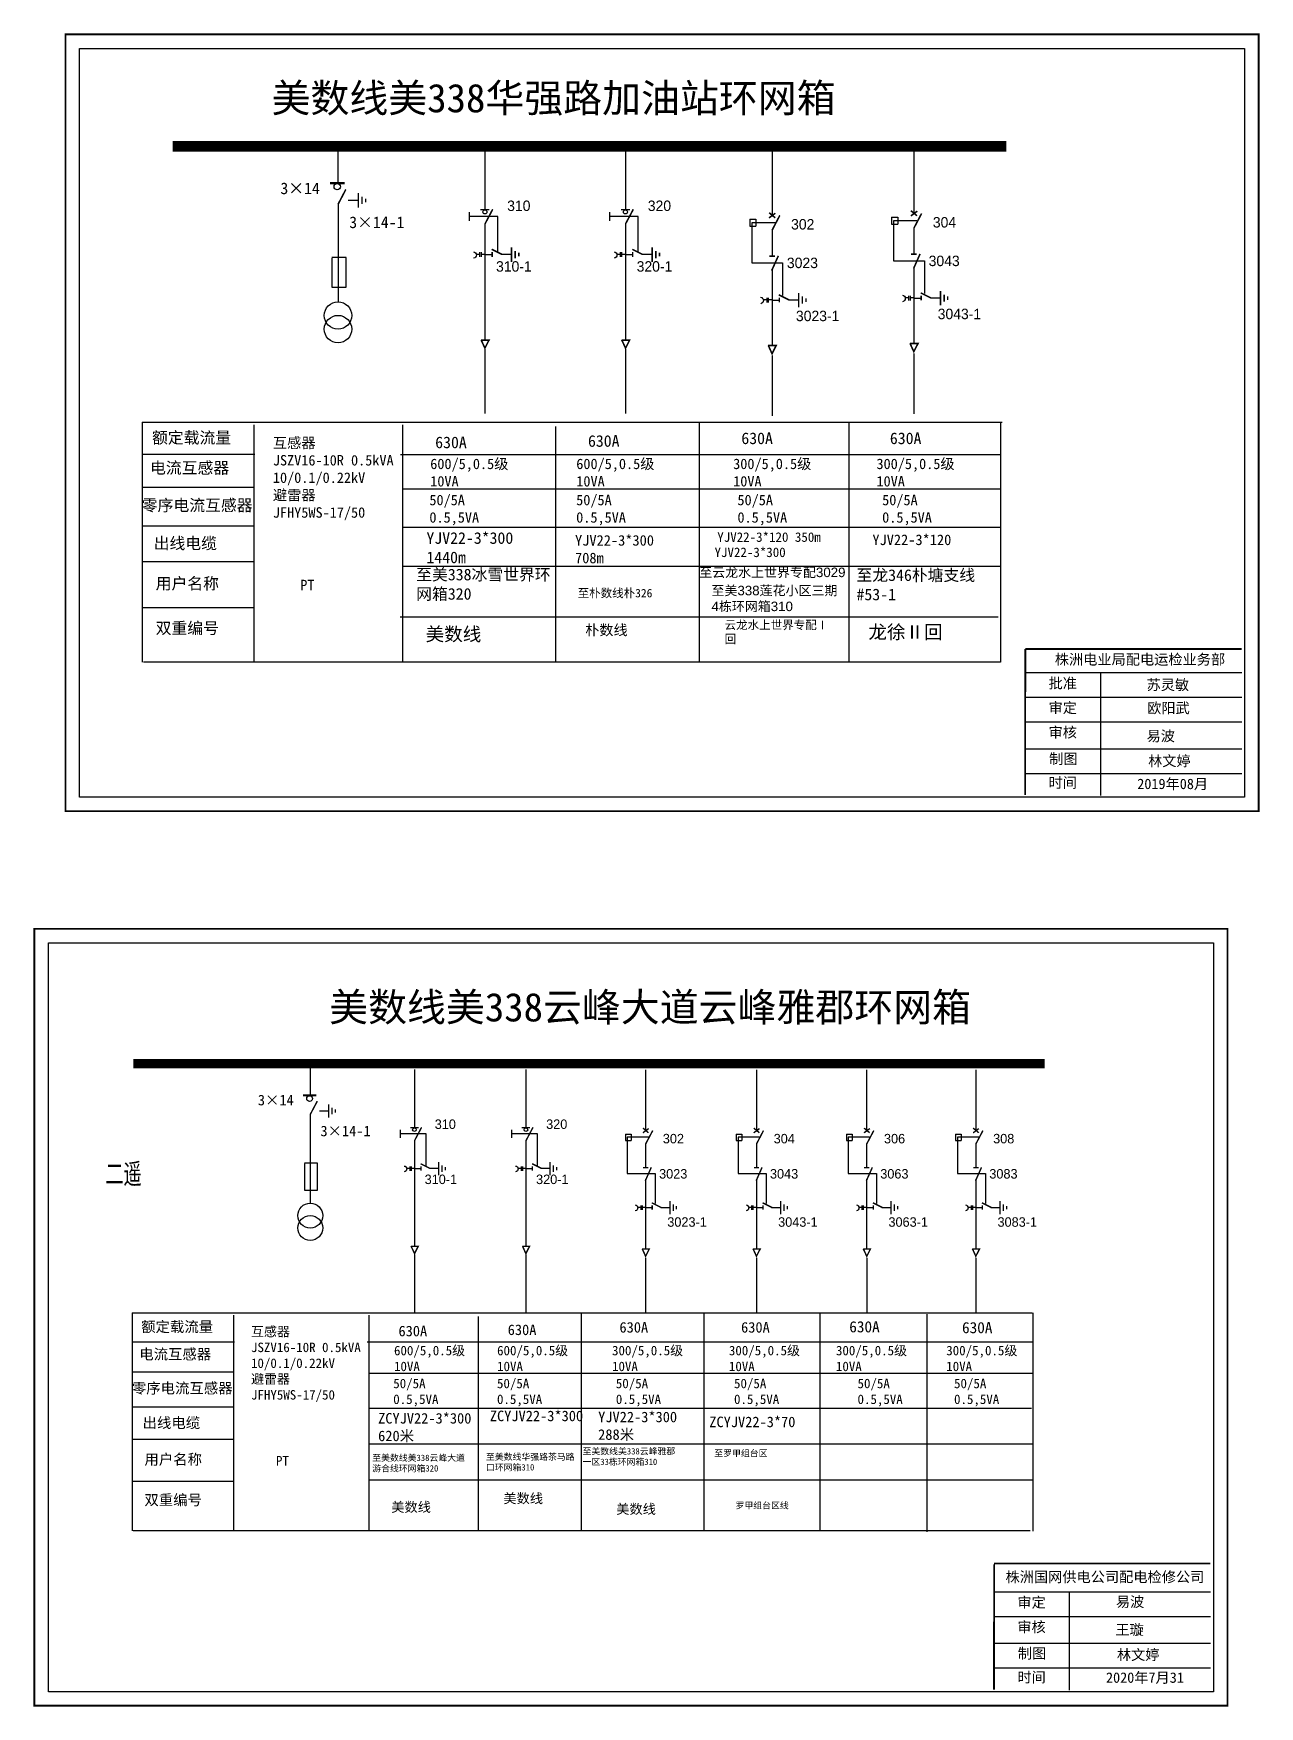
# Model space of a CAD drawing. Extents: x -188 to 220, y -170 to 97.
# Drawn here: x 90.9 to 219.8, y -78.8 to 97.2 of the extents above; entities that cross this region are included whole.
import ezdxf

# ---------------------------------------------------------------- set-up
doc = ezdxf.new("R2010")
doc.units = 0
doc.header["$LTSCALE"] = 0.774411
doc.linetypes.add('ACAD_ISO02W100', pattern=[15, 12, -3])
doc.linetypes.add('CENTER', pattern=[50.8, 31.75, -6.35, 6.35, -6.35])
doc.layers.get('0').update_dxf_attribs({"linetype": 'CONTINUOUS'})
doc.layers.add('2', color=7, linetype='CONTINUOUS')
doc.layers.add('3', color=7, linetype='CONTINUOUS')
doc.styles.add('Arial_txtstyle_1.00_0_0', font='arial.ttf', dxfattribs={"height": 1})
doc.styles.add('Arial_txtstyle_100.00_0_0100', font='arial.ttf', dxfattribs={"height": 100})
doc.styles.add('hztxt_txtstyle_0.00_0_0', font='simkai.ttf')
doc.styles.add('hztxt_txtstyle_1.80_0_0', font='', dxfattribs={"height": 1.8, "bigfont": 'hztxt.shx'})
doc.styles.add('hztxt_txtstyle_2.70_0_0', font='simkai.ttf', dxfattribs={"height": 2.7})
doc.styles.add('KaiTi_txtstyle_0.89_0_0', font='simkai.ttf', dxfattribs={"height": 0.887531})
doc.styles.add('KaiTi_txtstyle_1.00_0_0', font='simkai.ttf', dxfattribs={"height": 1})
doc.styles.add('KaiTi_txtstyle_1.11_0_0', font='simkai.ttf', dxfattribs={"height": 1.109414})
doc.styles.add('SimSun_txtstyle_1.09_0_0', font='', dxfattribs={"height": 1.0944})
doc.styles.get("Standard").update_dxf_attribs({"font": '', "height": 2.5})
doc.styles.add('字体', font='', dxfattribs={"height": 2.5})
doc.styles.add('宋体', font='', dxfattribs={"width": 0.65})
doc.styles.get('hztxt_txtstyle_1.80_0_0').set_extended_font_data('hztxt')
doc.styles.get('SimSun_txtstyle_1.09_0_0').set_extended_font_data('SimSun')
doc.styles.get('Standard').set_extended_font_data('SimSun')
doc.styles.get('字体').set_extended_font_data('SimSun')
doc.styles.get('宋体').set_extended_font_data('SimSun')

msp = doc.modelspace()

# ---------------------------------------------------------------- texts
at = {"color": 0, "linetype": 'Continuous', "style": 'hztxt_txtstyle_2.70_0_0'}
for s, height, p in [('3×14', 1.22, (116.82, 80.27)), ('3×14-1', 1.22, (124.06, 76.7)), ('3×14', 1.109, (114.45, -15.57, 0.01)), ('3×14-1', 1.109, (121.03, -18.82, 0.01))]:
    msp.add_text(s, height=height, dxfattribs=at).set_placement(p)
at = {"color": 0, "style": 'hztxt_txtstyle_1.80_0_0'}
for s, height, p in [('310', 1.098, (140.67, 78.5)), ('320', 1.098, (155.46, 78.5)), ('302', 1.098, (170.53, 76.55)), ('304', 1.098, (185.44, 76.76)), ('310-1', 1.098, (139.5, 72.12)), ('320-1', 1.098, (154.29, 72.12)), ('3023', 1.098, (170.09, 72.49)), ('3043', 1.098, (185, 72.7)), ('3023-1', 1.098, (171.04, 66.91)), ('3043-1', 1.098, (185.95, 67.12)), ('310', 0.998, (133.05, -18.05, 0.01)), ('320', 0.998, (144.77, -18.05, 0.01)), ('302', 0.998, (157.04, -19.57, 0.01)), ('304', 0.998, (168.7, -19.57, 0.01)), ('306', 0.998, (180.3, -19.57, 0.01)), ('308', 0.998, (191.78, -19.57, 0.01)), ('310-1', 0.998, (131.99, -23.85, 0.01)), ('320-1', 0.998, (143.71, -23.85, 0.01)), ('3023', 0.998, (156.65, -23.27, 0.01)), ('3043', 0.998, (168.31, -23.27, 0.01)), ('3063', 0.998, (179.91, -23.27, 0.01)), ('3083', 0.998, (191.38, -23.27, 0.01)), ('3023-1', 0.998, (157.51, -28.34, 0.01)), ('3043-1', 0.998, (169.17, -28.34, 0.01)), ('3063-1', 0.998, (180.77, -28.34, 0.01)), ('3083-1', 0.998, (192.24, -28.34, 0.01))]:
    msp.add_text(s, height=height, dxfattribs=at).set_placement(p)
at = {"color": 0, "linetype": 'Continuous', "attachment_point": 1}
for s, insert, char_height, width, style in [('美数线美338华强路加油站环网箱', (115.89, 91.88), 3, 85.7498, '字体'), ('{\\fSimSun|b0|i0|c134|p2;额定载流量}', (103.32, 55.27), 1.2204, 19.6738, 'hztxt_txtstyle_2.70_0_0'), ('\\A1;{\\fSimSun|b0|i0|c134|p2;互感器\\PJSZV16-10R 0.5kVA\\P10/0.1/0.22kV\\P避雷器\\PJFHY5WS-17/50}', (116.03, 54.66), 1.0983, 20.2524, 'hztxt_txtstyle_2.70_0_0'), ('{\\fSimSun|b0|i0|c134|p2;630A}', (133.1, 54.77), 1.2204, 19.6738, 'hztxt_txtstyle_2.70_0_0'), ('{\\fSimSun|b0|i0|c134|p2;630A}', (149.17, 54.92), 1.2204, 19.6738, 'hztxt_txtstyle_2.70_0_0'), ('{\\fSimSun|b0|i0|c134|p2;630A}', (165.3, 55.2), 1.2204, 19.6738, 'hztxt_txtstyle_2.70_0_0'), ('{\\fSimSun|b0|i0|c134|p2;630A}', (180.92, 55.2), 1.2204, 19.6738, 'hztxt_txtstyle_2.70_0_0'), ('{\\fSimSun|b0|i0|c134|p2;电流互感器}', (103.11, 52.1), 1.2204, 19.6738, 'hztxt_txtstyle_2.70_0_0'), ('\\A1;{\\fSimSun|b0|i0|c134|p2;600/5,0.5级\\P10VA}', (132.58, 52.45), 1.0983, 20.2524, 'hztxt_txtstyle_2.70_0_0'), ('\\A1;{\\fSimSun|b0|i0|c134|p2;600/5,0.5级\\P10VA}', (147.94, 52.45), 1.0983, 20.2524, 'hztxt_txtstyle_2.70_0_0'), ('\\A1;{\\fSimSun|b0|i0|c134|p2;300/5,0.5级\\P10VA}', (164.44, 52.45), 1.0983, 20.2524, 'hztxt_txtstyle_2.70_0_0'), ('\\A1;{\\fSimSun|b0|i0|c134|p2;300/5,0.5级\\P10VA}', (179.51, 52.45), 1.0983, 20.2524, 'hztxt_txtstyle_2.70_0_0'), ('{\\fSimSun|b0|i0|c134|p2;零序电流互感器}', (102.24, 48.16), 1.2204, 19.6738, 'hztxt_txtstyle_2.70_0_0'), ('{\\fSimSun|b0|i0|c134|p2;50/5A\\P0.5,5VA}', (132.49, 48.65), 1.0983, 19.6738, 'hztxt_txtstyle_2.70_0_0'), ('{\\fSimSun|b0|i0|c134|p2;50/5A\\P0.5,5VA}', (147.93, 48.65), 1.0983, 19.6738, 'hztxt_txtstyle_2.70_0_0'), ('{\\fSimSun|b0|i0|c134|p2;50/5A\\P0.5,5VA}', (164.89, 48.65), 1.0983, 19.6738, 'hztxt_txtstyle_2.70_0_0'), ('{\\fSimSun|b0|i0|c134|p2;50/5A\\P0.5,5VA}', (180.11, 48.65), 1.0983, 19.6738, 'hztxt_txtstyle_2.70_0_0'), ('{\\fSimSun|b0|i0|c134|p2;出线电缆}', (103.49, 44.16), 1.2204, 19.6738, 'hztxt_txtstyle_2.70_0_0'), ('YJV22-3*300\\P1440m', (132.18, 44.71), 1.2204, 19.6738, 'hztxt_txtstyle_2.70_0_0'), ('{\\fSimSun|b0|i0|c134|p2;YJV22-3*120 }', (179.08, 44.47), 1.1094, 17.8852, 'hztxt_txtstyle_2.70_0_0'), ('{\\fSimSun|b0|i0|c134|p2;至美338冰雪世界环网箱320}', (131.1, 40.87), 1.2204, 14.3245, 'hztxt_txtstyle_2.70_0_0'), ('{\\fSimSun|b0|i0|c134|p2;至龙346朴塘支线#53-1}', (177.41, 40.81), 1.2204, 14.3245, 'hztxt_txtstyle_2.70_0_0'), ('{\\fSimSun|b0|i0|c134|p2;用户名称}', (103.7, 39.93), 1.2204, 19.6738, 'hztxt_txtstyle_2.70_0_0'), ('{\\fSimSun|b0|i0|c134|p2;PT}', (118.91, 39.71), 1.1026, 8.5785, 'hztxt_txtstyle_0.00_0_0'), ('{\\fSimSun|b0|i0|c134|p2;双重编号}', (103.7, 35.24), 1.2204, 19.6738, 'hztxt_txtstyle_2.70_0_0'), ('{\\fSimSun|b0|i0|c134|p2;云龙水上世界专配Ⅰ回}', (163.54, 35.4), 0.8875, 10.9222, 'hztxt_txtstyle_2.70_0_0'), ('株洲电业局配电运检业务部', (198.27, 31.88), 1.0944, 29.9201, '字体'), ('{\\fKaiTi_GB2312|b0|i0|c134|p49;批准}', (197.61, 29.38), 1.0944, 8.5588, '字体'), ('苏灵敏', (207.92, 29.21), 1.094, 8.5588, '字体'), ('\\f\uffbfﾬￌﾣﾤ_GB2312|b0|i0|c134|p49;审定', (197.61, 26.79), 1.0944, 8.5588, '字体'), ('欧阳武', (207.98, 26.77), 1.094, 8.5588, '字体'), ('\\f\uffbfﾬￌﾣﾤ_GB2312|b0|i0|c134|p49;审核', (197.61, 24.21), 1.0944, 8.5588, '字体'), ('易波', (207.92, 23.83), 1.094, 8.5588, '字体'), ('\\f\uffbfﾬￌﾣﾤ_GB2312|b0|i0|c134|p49;制图', (197.67, 21.43), 1.0944, 8.5588, '字体'), ('\\f\uffbfﾬￌﾣﾤ_GB2312|b0|i0|c134|p49;时间', (197.61, 18.92), 1.0944, 8.5588, '字体'), ('{\\fSimSun|b0|i0|c134|p2;额定载流量}', (102.18, -38.3, 0.01), 1.1094, 17.8852, 'hztxt_txtstyle_2.70_0_0'), ('\\A1;{\\fSimSun|b0|i0|c134|p2;互感器\\PJSZV16-10R 0.5kVA\\P10/0.1/0.22kV\\P避雷器\\PJFHY5WS-17/50}', (113.73, -38.86, 0.01), 0.9985, 18.4113, 'hztxt_txtstyle_2.70_0_0'), ('{\\fSimSun|b0|i0|c134|p2;630A}', (140.73, -38.62, 0.01), 1.1094, 17.8852, 'hztxt_txtstyle_2.70_0_0'), ('{\\fSimSun|b0|i0|c134|p2;630A}', (152.48, -38.36, 0.01), 1.1094, 17.8852, 'hztxt_txtstyle_2.70_0_0'), ('{\\fSimSun|b0|i0|c134|p2;630A}', (165.27, -38.36, 0.01), 1.1094, 17.8852, 'hztxt_txtstyle_2.70_0_0'), ('{\\fSimSun|b0|i0|c134|p2;630A}', (176.65, -38.27, 0.01), 1.1757, 9.454, 'hztxt_txtstyle_0.00_0_0'), ('{\\fSimSun|b0|i0|c134|p2;630A}', (188.51, -38.36, 0.01), 1.1757, 9.454, 'hztxt_txtstyle_0.00_0_0'), ('{\\fSimSun|b0|i0|c134|p2;630A}', (129.24, -38.75, 0.01), 1.1094, 17.8852, 'hztxt_txtstyle_2.70_0_0'), ('{\\fSimSun|b0|i0|c134|p2;电流互感器}', (101.98, -41.18, 0.01), 1.1094, 17.8852, 'hztxt_txtstyle_2.70_0_0'), ('\\A1;{\\fSimSun|b0|i0|c134|p2;600/5,0.5级\\P10VA}', (128.77, -40.86, 0.01), 0.9985, 18.4113, 'hztxt_txtstyle_2.70_0_0'), ('\\A1;{\\fSimSun|b0|i0|c134|p2;600/5,0.5级\\P10VA}', (139.61, -40.86, 0.01), 0.9985, 18.4113, 'hztxt_txtstyle_2.70_0_0'), ('\\A1;{\\fSimSun|b0|i0|c134|p2;300/5,0.5级\\P10VA}', (151.7, -40.86, 0.01), 0.9985, 18.4113, 'hztxt_txtstyle_2.70_0_0'), ('\\A1;{\\fSimSun|b0|i0|c134|p2;300/5,0.5级\\P10VA}', (163.99, -40.86, 0.01), 0.9985, 18.4113, 'hztxt_txtstyle_2.70_0_0'), ('\\A1;{\\fSimSun|b0|i0|c134|p2;300/5,0.5级\\P10VA}', (175.25, -40.86, 0.01), 0.9985, 18.4113, 'hztxt_txtstyle_2.70_0_0'), ('\\A1;{\\fSimSun|b0|i0|c134|p2;300/5,0.5级\\P10VA}', (186.85, -40.86, 0.01), 0.9985, 18.4113, 'hztxt_txtstyle_2.70_0_0'), ('{\\fSimSun|b0|i0|c134|p2;零序电流互感器}', (101.2, -44.76, 0.01), 1.1094, 17.8852, 'hztxt_txtstyle_2.70_0_0'), ('{\\fSimSun|b0|i0|c134|p2;50/5A\\P0.5,5VA}', (128.69, -44.32, 0.01), 0.9985, 17.8852, 'hztxt_txtstyle_2.70_0_0'), ('{\\fSimSun|b0|i0|c134|p2;50/5A\\P0.5,5VA}', (139.6, -44.32, 0.01), 0.9985, 17.8852, 'hztxt_txtstyle_2.70_0_0'), ('{\\fSimSun|b0|i0|c134|p2;50/5A\\P0.5,5VA}', (152.1, -44.32, 0.01), 0.9985, 17.8852, 'hztxt_txtstyle_2.70_0_0'), ('{\\fSimSun|b0|i0|c134|p2;50/5A\\P0.5,5VA}', (164.53, -44.32, 0.01), 0.9985, 17.8852, 'hztxt_txtstyle_2.70_0_0'), ('{\\fSimSun|b0|i0|c134|p2;50/5A\\P0.5,5VA}', (177.52, -44.32, 0.01), 0.9985, 17.8852, 'hztxt_txtstyle_2.70_0_0'), ('{\\fSimSun|b0|i0|c134|p2;50/5A\\P0.5,5VA}', (187.67, -44.32, 0.01), 0.9985, 17.8852, 'hztxt_txtstyle_2.70_0_0'), ('{\\fSimSun|b0|i0|c134|p2;出线电缆}', (102.33, -48.4, 0.01), 1.1094, 17.8852, 'hztxt_txtstyle_2.70_0_0'), ('{\\fSimSun|b0|i0|c134|p2;用户名称}', (102.52, -52.25, 0.01), 1.1094, 17.8852, 'hztxt_txtstyle_2.70_0_0'), ('{\\fSimSun|b0|i0|c134|p2;PT}', (116.35, -52.45, 0.01), 1.0024, 7.7986, 'hztxt_txtstyle_0.00_0_0'), ('{\\fSimSun|b0|i0|c134|p2;双重编号}', (102.52, -56.51, 0.01), 1.1094, 17.8852, 'hztxt_txtstyle_2.70_0_0'), ('\\f\uffbfﾬￌﾣﾤ_GB2312|b0|i0|c134|p49;审定', (194.33, -67.3, 0.01), 1.0944, 8.5588, '字体'), ('\\f\uffbfﾬￌﾣﾤ_GB2312|b0|i0|c134|p49;审核', (194.33, -69.88, 0.01), 1.0944, 8.5588, '字体'), ('\\f\uffbfﾬￌﾣﾤ_GB2312|b0|i0|c134|p49;制图', (194.38, -72.66, 0.01), 1.0944, 8.5588, '字体'), ('林文婷', (204.8, -72.81, 0.01), 1.094, 8.5588, '字体'), ('\\f\uffbfﾬￌﾣﾤ_GB2312|b0|i0|c134|p49;时间', (194.33, -75.17, 0.01), 1.0944, 8.5588, '字体')]:
    msp.add_mtext(s, dxfattribs=dict(at, insert=insert, char_height=char_height, width=width, style=style))
at = {"color": 7, "linetype": 'Continuous', "attachment_point": 1}
for s, insert, char_height, width, style in [('{\\fSimSun|b0|i0|c134|p2;YJV22-3*300 \\P708m}', (147.81, 44.41), 1.1094, 17.8852, 'KaiTi_txtstyle_1.11_0_0'), ('YJV22-3*120 350m', (162.77, 44.7), 1, 17.8852, 'KaiTi_txtstyle_1.00_0_0'), ('YJV22-3*300', (162.48, 43.1), 1, 17.8852, 'KaiTi_txtstyle_1.00_0_0'), ('{\\fSimSun|b0|i0|c134|p2;至朴数线朴326}', (148.08, 38.75), 0.8875, 10.9222, 'KaiTi_txtstyle_0.89_0_0'), ('朴数线', (148.87, 34.97), 1.094, 10.9358, 'SimSun_txtstyle_1.09_0_0'), ('林文婷', (208.08, 21.2), 1.094, 8.5588, 'SimSun_txtstyle_1.09_0_0'), ('2019年08月', (206.94, 18.79), 1.094, 16.0081, 'SimSun_txtstyle_1.09_0_0')]:
    msp.add_mtext(s, dxfattribs=dict(at, insert=insert, char_height=char_height, width=width, style=style))
at = {"color": 7, "linetype": 'Continuous', "lineweight": 0, "ltscale": 0.564834, "char_height": 1, "attachment_point": 1}
for s, insert, style in [('至云龙水上世界专配3029', (160.87, 40.99), 'Arial_txtstyle_100.00_0_0100'), ('至美338莲花小区三期^M^J4栋环网箱310', (162.16, 39.08), 'Arial_txtstyle_1.00_0_0')]:
    msp.add_mtext(s, dxfattribs=dict(at, insert=insert, style=style))
at = {"color": 0, "char_height": 1.43, "width": 17.776, "attachment_point": 1}
for s, insert in [('美数线', (132.1, 34.71)), ('龙徐Ⅱ回', (178.66, 34.93))]:
    msp.add_mtext(s, dxfattribs=dict(at, insert=insert))
at = {"color": 7, "linetype": 'Continuous', "true_color": 0xffffff, "attachment_point": 1}
for s, insert, char_height, width, style in [('美数线美338云峰大道云峰雅郡环网箱', (121.95, -3.74, 0.01), 3, 90.5642, '字体'), ('{\\fSimSun|b0|i0|c134|p2;ZCYJV22-3*300\\P620米}', (127.1, -47.93, 0.01), 1.1094, 17.8852, 'hztxt_txtstyle_2.70_0_0'), ('{\\fSimSun|b0|i0|c134|p2;ZCYJV22-3*300}', (138.85, -47.68, 0.01), 1.1094, 17.8852, 'hztxt_txtstyle_2.70_0_0'), ('{\\fSimSun|b0|i0|c134|p2;YJV22-3*300\\P288米}', (150.24, -47.79, 0.01), 1.1094, 17.8852, 'hztxt_txtstyle_2.70_0_0'), ('{\\fSimSun|b0|i0|c134|p2;ZCYJV22-3*70}', (161.93, -48.31, 0.01), 1.1094, 17.8852, 'hztxt_txtstyle_2.70_0_0'), ('{\\fSimSun|b0|i0|c134|p2;至美数线美338云峰大道游合线环网箱320}', (126.48, -52.31, 0.01), 0.6656, 10.0352, 'hztxt_txtstyle_2.70_0_0'), ('{\\fSimSun|b0|i0|c134|p2;至美数线华强路茶马路口环网箱310}', (138.44, -52.2, 0.01), 0.6656, 10.0352, 'hztxt_txtstyle_2.70_0_0'), ('{\\fSimSun|b0|i0|c134|p2;至美数线美338云峰雅郡一区33栋环网箱310}', (148.6, -51.62, 0.01), 0.6656, 10.0352, 'hztxt_txtstyle_2.70_0_0'), ('{\\fSimSun|b0|i0|c134|p2;至罗甲组台区}', (162.46, -51.83, 0.01), 0.6656, 10.0352, 'hztxt_txtstyle_2.70_0_0'), ('{\\fSimSun|b0|i0|c134|p2;美数线}', (140.27, -56.4, -0.01), 1.02, 10.9899, 'hztxt_txtstyle_2.70_0_0'), ('{\\fSimSun|b0|i0|c134|p2;美数线}', (128.48, -57.31, -0.01), 1.02, 10.9899, 'hztxt_txtstyle_2.70_0_0'), ('{\\fSimSun|b0|i0|c134|p2;美数线}', (152.14, -57.52, -0.01), 1.02, 10.9899, 'hztxt_txtstyle_2.70_0_0'), ('{\\fSimSun|b0|i0|c134|p2;罗甲组台区线}', (164.69, -57.32, 0.01), 0.6656, 10.0352, 'hztxt_txtstyle_2.70_0_0'), ('株洲国网供电公司配电检修公司', (193.09, -64.62), 1.0944, 29.9201, '字体'), ('易波', (204.69, -67.24, 0.01), 1.094, 8.5588, '字体'), ('王璇', (204.64, -70.17, 0.01), 1.094, 8.5588, '字体'), ('2020年7月31', (203.65, -75.21, 0.01), 1.094, 16.0081, '字体')]:
    msp.add_mtext(s, dxfattribs=dict(at, insert=insert, char_height=char_height, width=width, style=style))
at = {"layer": '3', "color": 0, "style": '宋体', "width": 0.65}
msp.add_text('二遥', height=2.143, dxfattribs=at).set_placement((98.42, -23.84, -0.01))

# ---------------------------------------------------------------- blocks, each defined once
blk = doc.blocks.new('JD')
for points in [[(-2, 0.2), (-2, -0.2), (2, 0.2), (2, -0.2)], [(1, -1.2), (1, -0.8), (-1, -1.2), (-1, -0.8)], [(-0.5, -1.8), (-0.5, -2.2), (0.5, -1.8), (0.5, -2.2)]]:
    blk.add_trace(points)

# ---------------------------------------------------------------- linework, layer by layer
at = {"color": 0}
for p, q in [((122.86, 85.09), (122.86, 81.47)), ((138.33, 85.38), (138.33, 78.66)), ((153.11, 85.38), (153.11, 78.66)), ((168.53, 85.07), (168.53, 78.01)), ((183.44, 85.28), (183.44, 78.22)), ((122.88, 79.24), (122.88, 68.98)), ((123.96, 79.64), (124.99, 79.64)), ((166.18, 77.63), (166.84, 77.63)), ((166.18, 77.63), (166.18, 76.9)), ((166.84, 77.63), (166.84, 76.9)), ((181.1, 77.84), (181.75, 77.84)), ((181.1, 77.84), (181.1, 77.11)), ((181.75, 77.84), (181.75, 77.11)), ((138.33, 77.16), (138.33, 64.95)), ((153.11, 77.16), (153.11, 64.95)), ((166.18, 76.9), (166.84, 76.9)), ((168.53, 76.52), (168.53, 73.79)), ((181.1, 77.11), (181.75, 77.11)), ((183.44, 76.72), (183.44, 74)), ((138.33, 73.92), (139.09, 73.92)), ((140.08, 73.94), (141.11, 73.94)), ((153.11, 73.92), (153.87, 73.92)), ((154.87, 73.94), (155.9, 73.94)), ((168.53, 72.43), (168.53, 64.39)), ((183.44, 72.64), (183.44, 64.6)), ((168.53, 69.13), (169.29, 69.13)), ((170.28, 69.15), (171.31, 69.15)), ((183.44, 69.34), (184.2, 69.34)), ((185.19, 69.36), (186.23, 69.36)), ((114.12, 52.89), (102.35, 52.89)), ((114.08, 49.42), (102.3, 49.42)), ((114.08, 45.34), (102.3, 45.34)), ((114.03, 41.61), (102.26, 41.61)), ((114.08, 36.76), (102.3, 36.76)), ((119.94, -11.19, 0.01), (119.94, -14.48, 0.01)), ((130.92, -11.79, 0.01), (130.92, -17.9, 0.01)), ((142.64, -11.79, 0.01), (142.64, -17.9, 0.01)), ((155.23, -11.83, 0.01), (155.23, -18.24, 0.01)), ((166.89, -11.83, 0.01), (166.89, -18.24, 0.01)), ((178.48, -11.83, 0.01), (178.48, -18.24, 0.01)), ((189.96, -11.83, 0.01), (189.96, -18.24, 0.01)), ((119.95, -16.51, 0.01), (119.95, -25.84, 0.01)), ((120.94, -16.14, 0.01), (121.88, -16.14, 0.01)), ((130.92, -19.26, 0.01), (130.92, -30.37, 0.01)), ((142.64, -19.26, 0.01), (142.64, -30.37, 0.01)), ((153.1, -18.59, 0.01), (153.7, -18.59, 0.01)), ((153.1, -18.59, 0.01), (153.1, -19.25, 0.01)), ((153.1, -19.25, 0.01), (153.7, -19.25, 0.01)), ((153.7, -18.59, 0.01), (153.7, -19.25, 0.01)), ((164.76, -18.59, 0.01), (165.35, -18.59, 0.01)), ((164.76, -18.59, 0.01), (164.76, -19.25, 0.01)), ((164.76, -19.25, 0.01), (165.35, -19.25, 0.01)), ((165.35, -18.59, 0.01), (165.35, -19.25, 0.01)), ((176.35, -18.59, 0.01), (176.95, -18.59, 0.01)), ((176.35, -18.59, 0.01), (176.35, -19.25, 0.01)), ((176.35, -19.25, 0.01), (176.95, -19.25, 0.01)), ((176.95, -18.59, 0.01), (176.95, -19.25, 0.01)), ((187.83, -18.59, 0.01), (188.43, -18.59, 0.01)), ((187.83, -18.59, 0.01), (187.83, -19.25, 0.01)), ((187.83, -19.25, 0.01), (188.43, -19.25, 0.01)), ((188.43, -18.59, 0.01), (188.43, -19.25, 0.01)), ((155.23, -19.6, 0.01), (155.23, -22.08, 0.01)), ((166.89, -19.6, 0.01), (166.89, -22.08, 0.01)), ((178.48, -19.6, 0.01), (178.48, -22.08, 0.01)), ((189.96, -19.6, 0.01), (189.96, -22.08, 0.01)), ((130.92, -22.21, 0.01), (131.61, -22.21, 0.01)), ((132.51, -22.19, 0.01), (133.46, -22.19, 0.01)), ((142.64, -22.21, 0.01), (143.33, -22.21, 0.01)), ((144.23, -22.19, 0.01), (145.17, -22.19, 0.01)), ((155.23, -23.32, 0.01), (155.23, -30.62, 0.01)), ((166.89, -23.32, 0.01), (166.89, -30.62, 0.01)), ((178.48, -23.32, 0.01), (178.48, -30.62, 0.01)), ((189.96, -23.32, 0.01), (189.96, -30.62, 0.01)), ((155.23, -26.32, 0.01), (155.92, -26.32, 0.01)), ((156.82, -26.3, 0.01), (157.76, -26.3, 0.01)), ((166.89, -26.32, 0.01), (167.58, -26.32, 0.01)), ((168.48, -26.3, 0.01), (169.42, -26.3, 0.01)), ((178.48, -26.32, 0.01), (179.17, -26.32, 0.01)), ((180.08, -26.3, 0.01), (181.02, -26.3, 0.01)), ((189.96, -26.32, 0.01), (190.65, -26.32, 0.01)), ((191.55, -26.3, 0.01), (192.49, -26.3, 0.01)), ((112, -40.47, 0.01), (101.29, -40.47, 0.01)), ((111.96, -43.62, 0.01), (101.25, -43.62, 0.01)), ((111.96, -47.33, 0.01), (101.25, -47.33, 0.01)), ((111.92, -50.72, 0.01), (101.21, -50.72, 0.01)), ((111.95, -55.13, 0.01), (101.25, -55.13, 0.01))]:
    msp.add_line(p, q, dxfattribs=at)
at = {"color": 0, "linetype": 'ACAD_ISO02W100'}
for p, q in [((183.77, 77.46), (181.31, 77.46)), ((181.31, 77.46), (181.31, 73.27)), ((168.86, 77.25), (166.39, 77.25)), ((166.39, 77.25), (166.39, 73.06)), ((166.39, 73.06), (169.64, 73.06)), ((169.64, 73.06), (169.64, 69.6)), ((181.31, 73.27), (184.56, 73.27)), ((184.56, 73.27), (184.56, 69.81)), ((153.29, -18.93, 0.01), (153.29, -22.74, 0.01)), ((155.53, -18.93, 0.01), (153.29, -18.93, 0.01)), ((164.95, -18.93, 0.01), (164.95, -22.74, 0.01)), ((167.19, -18.93, 0.01), (164.95, -18.93, 0.01)), ((176.54, -18.93, 0.01), (176.54, -22.74, 0.01)), ((178.78, -18.93, 0.01), (176.54, -18.93, 0.01)), ((188.02, -18.93, 0.01), (188.02, -22.74, 0.01)), ((190.26, -18.93, 0.01), (188.02, -18.93, 0.01)), ((153.29, -22.74, 0.01), (156.24, -22.74, 0.01)), ((156.24, -22.74, 0.01), (156.24, -25.89, 0.01)), ((164.95, -22.74, 0.01), (167.9, -22.74, 0.01)), ((167.9, -22.74, 0.01), (167.9, -25.89, 0.01)), ((176.54, -22.74, 0.01), (179.5, -22.74, 0.01)), ((179.5, -22.74, 0.01), (179.5, -25.89, 0.01)), ((188.02, -22.74, 0.01), (190.97, -22.74, 0.01)), ((190.97, -22.74, 0.01), (190.97, -25.89, 0.01))]:
    msp.add_line(p, q, dxfattribs=at)
at = {"color": 0, "linetype": 'CENTER'}
for p, q in [((138.33, 63.96), (138.33, 57.21)), ((153.12, 63.96), (153.12, 57.21)), ((183.44, 63.52), (183.44, 57.18)), ((168.53, 63.31), (168.53, 56.97)), ((130.93, -31.26, 0.01), (130.93, -37.4, 0.01)), ((142.64, -31.26, 0.01), (142.64, -37.4, 0.01)), ((155.23, -31.6, 0.01), (155.23, -37.37, 0.01)), ((166.89, -31.6, 0.01), (166.89, -37.37, 0.01)), ((178.49, -31.6, 0.01), (178.49, -37.37, 0.01)), ((189.96, -31.6, 0.01), (189.96, -37.37, 0.01))]:
    msp.add_line(p, q, dxfattribs=at)
at = {"color": 0, "linetype": 'Continuous'}
for p, q in [((102.28, 56.27), (192.72, 56.27)), ((102.33, 31.04), (102.33, 56.27)), ((114.02, 56), (114.02, 31.04)), ((129.65, 56), (129.65, 31.04)), ((145.75, 55.84), (145.75, 31.06)), ((160.87, 56.23), (160.87, 31.04)), ((176.6, 56.23), (176.6, 31.04)), ((192.54, 56.21), (192.54, 31.03)), ((129.46, 52.9), (192.54, 52.9)), ((129.65, 49.28), (192.54, 49.28)), ((129.65, 45.23), (192.54, 45.23)), ((129.65, 41.13), (192.54, 41.13)), ((129.42, 35.81), (192.32, 35.81)), ((192.54, 31.04), (102.41, 31.04)), ((195.17, 29.95), (217.92, 29.95)), ((203.06, 29.95), (203.06, 17.02)), ((195.17, 27.36), (217.92, 27.36)), ((195.17, 24.76), (217.92, 24.76)), ((195.17, 21.94), (217.92, 21.94)), ((195.17, 19.35), (217.92, 19.35)), ((101.23, -37.39, 0.01), (195.89, -37.39, 0.01)), ((101.27, -60.33, 0.01), (101.27, -37.39, 0.01)), ((111.9, -37.63, 0.01), (111.9, -60.33, 0.01)), ((126.11, -37.63, 0.01), (126.11, -60.33, 0.01)), ((137.62, -37.79, 0.01), (137.62, -60.31, 0.01)), ((148.45, -37.43, 0.01), (148.45, -60.32, 0.01)), ((161.35, -37.43, 0.01), (161.35, -60.32, 0.01)), ((173.55, -37.45, 0.01), (173.55, -60.34, 0.01)), ((184.81, -37.52, 0.01), (184.81, -60.42, 0.01)), ((195.95, -37.4, 0.01), (195.95, -60.34, 0.01)), ((125.93, -40.45, 0.01), (195.92, -40.45, 0.01)), ((126.11, -43.75, 0.01), (195.95, -43.75, 0.01)), ((126.11, -47.43, 0.01), (195.83, -47.43, 0.01)), ((126.11, -51.16, 0.01), (196.02, -51.16, 0.01)), ((126.11, -54.95, 0.01), (195.92, -54.95, 0.01)), ((195.68, -60.33, 0.01), (101.34, -60.33, 0.01)), ((191.88, -66.73, 0.01), (214.63, -66.73, 0.01)), ((199.78, -66.73, 0.01), (199.78, -77.07, 0.01)), ((191.88, -69.32, 0.01), (214.63, -69.32, 0.01)), ((191.88, -72.15, 0.01), (214.63, -72.15, 0.01)), ((191.88, -74.74, 0.01), (214.63, -74.74, 0.01))]:
    msp.add_line(p, q, dxfattribs=at)
at = {"color": 0, "linetype": 'Continuous', "const_width": 0.182}
msp.add_lwpolyline([(94.23, 97.08), (219.71, 97.08), (219.71, 15.38), (94.23, 15.38)], close=True, dxfattribs=at)
at = {"color": 0, "linetype": 'Continuous'}
msp.add_lwpolyline([(95.7, 95.6), (218.23, 95.6), (218.23, 16.85), (95.7, 16.85)], close=True, dxfattribs=at)
at = {"color": 0}
for points, const_width in [([(105.48, 85.3), (193.16, 85.3)], 1.1), ([(122.03, 81.42), (123.57, 81.42)], 0.261), ([(122.88, 79.19), (123.7, 80.76)], 0.165), ([(137.84, 78.64), (138.81, 78.64)], 0.165), ([(138.33, 77.12), (139.15, 78.68)], 0.165), ([(152.63, 78.64), (153.6, 78.64)], 0.165), ([(153.11, 77.12), (153.94, 78.68)], 0.165), ([(168.21, 77.77), (168.88, 78.27)], 0.165), ([(168.22, 78.32), (168.86, 77.78)], 0.165), ([(168.53, 76.47), (169.35, 78.04)], 0.165), ([(183.13, 77.98), (183.8, 78.48)], 0.165), ([(183.13, 78.53), (183.78, 77.99)], 0.165), ([(183.44, 76.68), (184.26, 78.24)], 0.165), ([(139.04, 74.47), (140.14, 73.92)], 0.165), ([(139.09, 74.17), (139.09, 73.66)], 0.165), ([(153.83, 74.47), (154.93, 73.92)], 0.165), ([(153.87, 74.17), (153.87, 73.66)], 0.165), ([(183.14, 73.96), (183.75, 73.96)], 0.165), ([(183.41, 72.44), (184.1, 73.99)], 0.165), ([(168.23, 73.75), (168.84, 73.75)], 0.165), ([(168.49, 72.23), (169.19, 73.78)], 0.165), ([(169.24, 69.68), (170.34, 69.13)], 0.165), ([(169.29, 69.38), (169.29, 68.88)], 0.165), ([(184.16, 69.89), (185.26, 69.34)], 0.165), ([(184.2, 69.59), (184.2, 69.09)], 0.165), ([(137.92, 64.92), (138.76, 64.92), (138.33, 64.07), (137.93, 64.94)], 0.165), ([(152.71, 64.92), (153.55, 64.92), (153.12, 64.07), (152.72, 64.94)], 0.165), ([(168.12, 64.34), (168.96, 64.34), (168.53, 63.49), (168.13, 64.36)], 0.165), ([(183.03, 64.55), (183.87, 64.55), (183.44, 63.7), (183.04, 64.57)], 0.165)]:
    msp.add_lwpolyline(points, dxfattribs=dict(at, const_width=const_width))
for points in [[(136.66, 78.39), (136.66, 77.47)], [(151.45, 78.39), (151.45, 77.47)], [(137.77, 73.92), (137.42, 73.92)], [(137.77, 74.16), (137.77, 73.66)], [(137.93, 74.16), (137.93, 73.66)], [(138.32, 73.92), (137.93, 73.92)], [(152.56, 73.92), (152.21, 73.92)], [(152.56, 74.16), (152.56, 73.66)], [(152.71, 74.16), (152.71, 73.66)], [(153.11, 73.92), (152.71, 73.92)], [(122.22, 73.55), (122.22, 70.48), (123.75, 70.48), (123.75, 73.59), (122.22, 73.59)], [(167.97, 69.14), (167.63, 69.14)], [(167.97, 69.37), (167.97, 68.87)], [(168.13, 69.37), (168.13, 68.87)], [(168.53, 69.14), (168.13, 69.14)], [(182.89, 69.35), (182.54, 69.35)], [(182.89, 69.58), (182.89, 69.08)], [(183.04, 69.58), (183.04, 69.08)], [(183.44, 69.35), (183.04, 69.35)]]:
    msp.add_lwpolyline(points, dxfattribs=at)
at = {"color": 0, "linetype": 'ACAD_ISO02W100'}
for points in [[(139.68, 74.18), (139.68, 77.93), (136.66, 77.93)], [(154.46, 74.18), (154.46, 77.93), (151.45, 77.93)]]:
    msp.add_lwpolyline(points, dxfattribs=at)
at = {"color": 0}
for points in [[(137.13, 74.21, -0.877934), (137.14, 73.54)], [(151.92, 74.21, -0.877934), (151.93, 73.54)], [(167.33, 69.42, -0.877934), (167.34, 68.75)], [(182.24, 69.63, -0.877934), (182.26, 68.96)]]:
    msp.add_lwpolyline(points, format="xyb", dxfattribs=at)
at = {"color": 0, "linetype": 'Continuous', "const_width": 0.182}
for points in [[(195.17, 32.43), (195.15, 17.06)], [(195.17, 32.43), (217.92, 32.43)], [(191.88, -63.75), (214.63, -63.75)]]:
    msp.add_lwpolyline(points, dxfattribs=at)
at = {"color": 0, "linetype": 'Continuous', "const_width": 0.182, "elevation": 0.01}
msp.add_lwpolyline([(90.94, 2.99), (216.42, 2.99), (216.42, -78.71), (90.94, -78.71)], close=True, dxfattribs=at)
at = {"color": 0, "linetype": 'Continuous', "elevation": 0.01}
msp.add_lwpolyline([(92.42, 1.52), (214.95, 1.52), (214.95, -77.24), (92.42, -77.24)], close=True, dxfattribs=at)
at = {"color": 0, "elevation": 0.01}
for points, const_width in [([(101.35, -11.19), (197.19, -11.19)], 0.998), ([(119.19, -14.52), (120.59, -14.52)], 0.238), ([(119.95, -16.55), (120.7, -15.13)], 0.15), ([(130.48, -17.92), (131.36, -17.92)], 0.15), ([(130.92, -19.3), (131.67, -17.88)], 0.15), ([(142.2, -17.92), (143.08, -17.92)], 0.15), ([(142.64, -19.3), (143.39, -17.88)], 0.15), ([(154.95, -17.96), (155.53, -18.45)], 0.15), ([(154.94, -18.46), (155.55, -18.01)], 0.15), ([(155.23, -19.64), (155.98, -18.22)], 0.15), ([(166.61, -17.96), (167.19, -18.45)], 0.15), ([(166.6, -18.46), (167.21, -18.01)], 0.15), ([(166.89, -19.64), (167.63, -18.22)], 0.15), ([(178.2, -18.46), (178.81, -18.01)], 0.15), ([(178.2, -17.96), (178.79, -18.45)], 0.15), ([(178.48, -19.64), (179.23, -18.22)], 0.15), ([(189.68, -18.46), (190.28, -18.01)], 0.15), ([(189.68, -17.96), (190.27, -18.45)], 0.15), ([(189.96, -19.64), (190.71, -18.22)], 0.15), ([(131.57, -21.71), (132.57, -22.21)], 0.15), ([(131.61, -21.98), (131.61, -22.44)], 0.15), ([(143.29, -21.71), (144.29, -22.21)], 0.15), ([(143.33, -21.98), (143.33, -22.44)], 0.15), ([(154.96, -22.12), (155.51, -22.12)], 0.15), ([(155.2, -23.5), (155.83, -22.09)], 0.15), ([(166.62, -22.12), (167.17, -22.12)], 0.15), ([(166.86, -23.5), (167.48, -22.09)], 0.15), ([(178.21, -22.12), (178.77, -22.12)], 0.15), ([(178.45, -23.5), (179.08, -22.09)], 0.15), ([(189.69, -22.12), (190.25, -22.12)], 0.15), ([(189.93, -23.5), (190.56, -22.09)], 0.15), ([(155.88, -25.82), (156.88, -26.32)], 0.15), ([(155.92, -26.09), (155.92, -26.55)], 0.15), ([(167.54, -25.82), (168.54, -26.32)], 0.15), ([(167.58, -26.09), (167.58, -26.55)], 0.15), ([(179.14, -25.82), (180.13, -26.32)], 0.15), ([(179.17, -26.09), (179.17, -26.55)], 0.15), ([(190.61, -25.82), (191.61, -26.32)], 0.15), ([(190.65, -26.09), (190.65, -26.55)], 0.15), ([(130.55, -30.39), (131.32, -30.39), (130.93, -31.16), (130.56, -30.37)], 0.15), ([(142.27, -30.39), (143.03, -30.39), (142.64, -31.16), (142.28, -30.37)], 0.15), ([(154.86, -30.67), (155.62, -30.67), (155.23, -31.44), (154.87, -30.65)], 0.15), ([(166.52, -30.67), (167.28, -30.67), (166.89, -31.44), (166.53, -30.65)], 0.15), ([(178.12, -30.67), (178.88, -30.67), (178.49, -31.44), (178.12, -30.65)], 0.15), ([(189.59, -30.67), (190.35, -30.67), (189.96, -31.44), (189.6, -30.65)], 0.15)]:
    msp.add_lwpolyline(points, dxfattribs=dict(at, const_width=const_width))
for points in [[(129.41, -18.15), (129.41, -18.98)], [(141.13, -18.15), (141.13, -18.98)], [(119.36, -21.68), (119.36, -24.48), (120.74, -24.48), (120.74, -21.65), (119.36, -21.65)], [(130.42, -22.21), (130.1, -22.21)], [(130.42, -21.99), (130.42, -22.45)], [(130.56, -21.99), (130.56, -22.45)], [(130.92, -22.21), (130.56, -22.21)], [(142.14, -22.21), (141.82, -22.21)], [(142.14, -21.99), (142.14, -22.45)], [(142.28, -21.99), (142.28, -22.45)], [(142.64, -22.21), (142.28, -22.21)], [(154.72, -26.31), (154.41, -26.31)], [(154.72, -26.1), (154.72, -26.55)], [(154.86, -26.1), (154.86, -26.55)], [(155.23, -26.31), (154.86, -26.31)], [(166.38, -26.31), (166.07, -26.31)], [(166.38, -26.1), (166.38, -26.55)], [(166.52, -26.1), (166.52, -26.55)], [(166.88, -26.31), (166.52, -26.31)], [(177.98, -26.31), (177.66, -26.31)], [(177.98, -26.1), (177.98, -26.55)], [(178.12, -26.1), (178.12, -26.55)], [(178.48, -26.31), (178.12, -26.31)], [(189.46, -26.31), (189.14, -26.31)], [(189.46, -26.1), (189.46, -26.55)], [(189.6, -26.1), (189.6, -26.55)], [(189.96, -26.31), (189.6, -26.31)]]:
    msp.add_lwpolyline(points, dxfattribs=at)
at = {"color": 0, "linetype": 'ACAD_ISO02W100', "elevation": 0.01}
for points in [[(132.15, -21.98), (132.15, -18.57), (129.41, -18.57)], [(143.87, -21.98), (143.87, -18.57), (141.13, -18.57)]]:
    msp.add_lwpolyline(points, dxfattribs=at)
at = {"color": 0, "elevation": 0.01}
for points in [[(129.83, -21.95, -0.877934), (129.85, -22.56)], [(141.55, -21.95, -0.877934), (141.56, -22.56)], [(154.14, -26.05, -0.877934), (154.15, -26.66)], [(165.8, -26.05, -0.877934), (165.81, -26.66)], [(177.4, -26.05, -0.877934), (177.41, -26.66)], [(188.87, -26.05, -0.877934), (188.88, -26.66)]]:
    msp.add_lwpolyline(points, format="xyb", dxfattribs=at)
at = {"color": 0, "linetype": 'Continuous', "const_width": 0.182, "elevation": 0.01}
msp.add_lwpolyline([(191.88, -63.83), (191.87, -77.03)], dxfattribs=at)
at = {"color": 0}
for centre, radius in [((122.8, 81.05), 0.335), ((138.33, 78.4), 0.211), ((153.11, 78.4), 0.211), ((119.89, -14.86, 0.01), 0.305), ((130.92, -18.13, 0.01), 0.192), ((142.64, -18.13, 0.01), 0.192)]:
    msp.add_circle(centre, radius, dxfattribs=at)
at = {"layer": '2', "color": 0}
for centre, radius in [((122.88, 67.51), 1.44), ((122.88, 66.08), 1.44), ((119.96, -27.17, 0.01), 1.31), ((119.96, -28.47, 0.01), 1.31)]:
    msp.add_circle(centre, radius, dxfattribs=at)

# ---------------------------------------------------------------- block references
at = {"color": 0, "rotation": 90}
for p, xscale, yscale, zscale in [((125.01, 79.61), 0.3844120780053801, 0.3844120780053801, 0.3844120780054647), ((141.13, 73.91), 0.3844120780053801, 0.3844120780053801, 0.3844120780054647), ((155.92, 73.91), 0.3844120780053801, 0.3844120780053801, 0.3844120780054647), ((171.33, 69.12), 0.3844120780053801, 0.3844120780053801, 0.3844120780054647), ((186.24, 69.33), 0.3844120780053801, 0.3844120780053801, 0.3844120780054647), ((121.89, -16.17, 0.01), 0.3494655254594932, 0.3494655254594932, 0.3494655254595134), ((133.47, -22.22, 0.01), 0.3494655254594932, 0.3494655254594932, 0.3494655254595134), ((145.19, -22.22, 0.01), 0.3494655254594932, 0.3494655254594932, 0.3494655254595134), ((157.78, -26.32, 0.01), 0.3494655254594932, 0.3494655254594932, 0.3494655254595134), ((169.43, -26.32, 0.01), 0.3494655254594932, 0.3494655254594932, 0.3494655254595134), ((181.03, -26.32, 0.01), 0.3494655254594932, 0.3494655254594932, 0.3494655254595134), ((192.51, -26.32, 0.01), 0.3494655254594932, 0.3494655254594932, 0.3494655254595134)]:
    msp.add_blockref('JD', p, dxfattribs=dict(at, xscale=xscale, yscale=yscale, zscale=zscale))

msp.set_redraw_order([(e.dxf.handle, doc.entitydb.next_handle()) for e in msp.query("TEXT MTEXT ATTDEF DIMENSION ARC_DIMENSION")])  # texts and dimensions are drawn at this point

doc.saveas('drawing.dxf')
